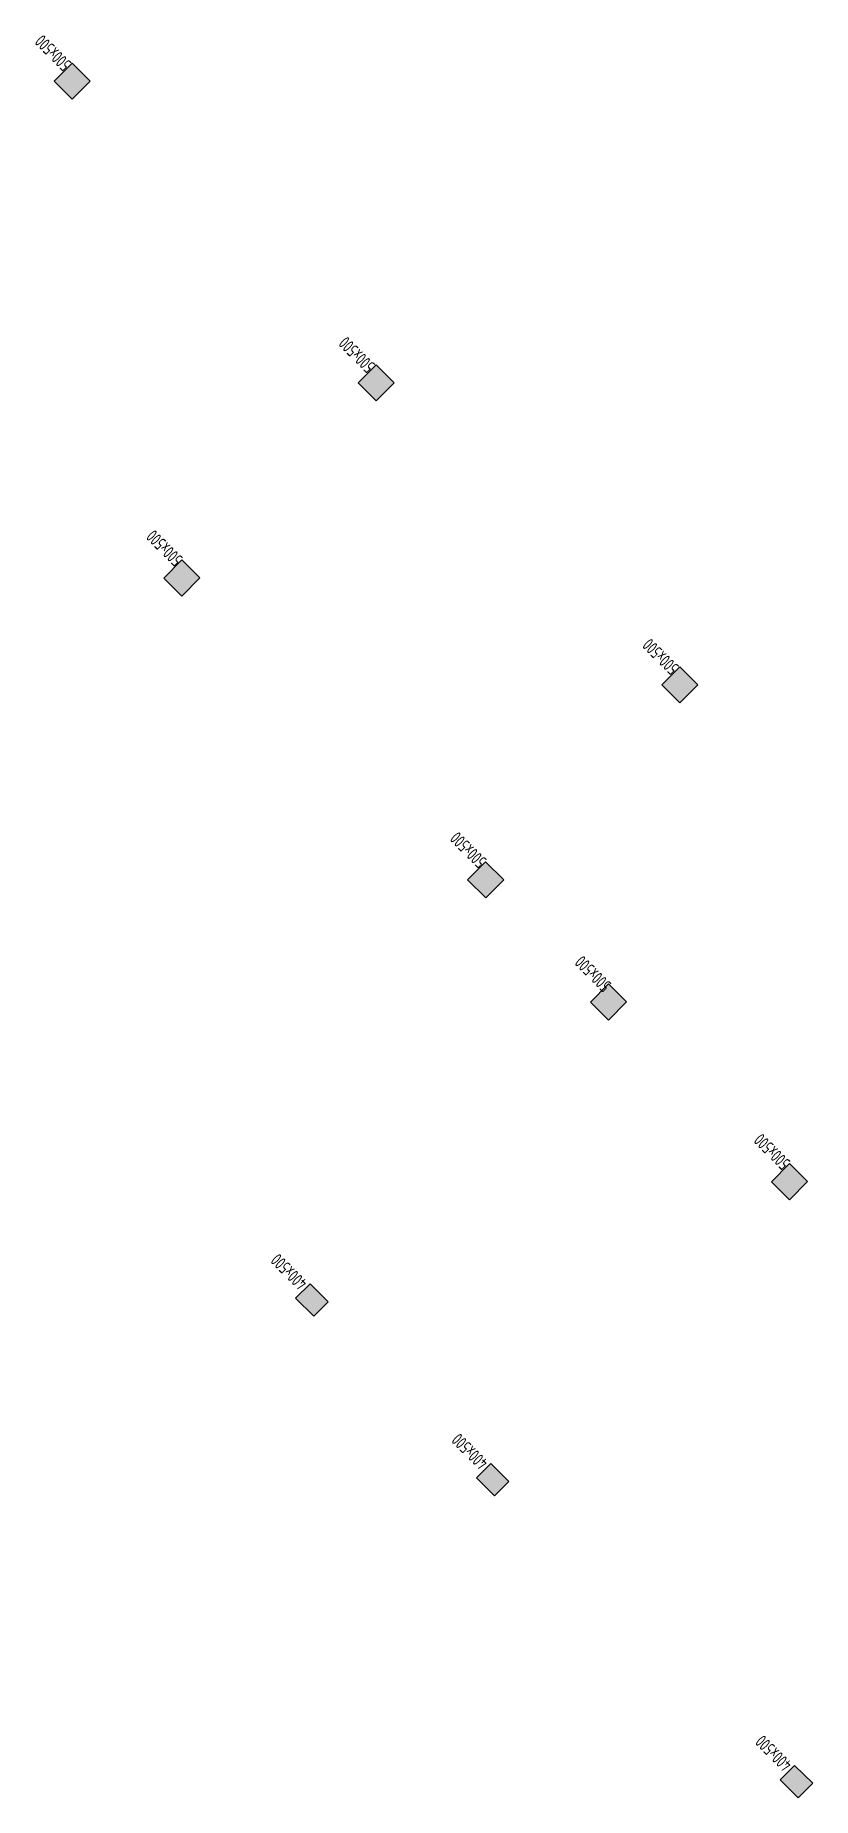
# Model space of a CAD drawing. Extents: x 517653049 to 520131079, y 3499157826 to 3500888201.
# Drawn here: x 518633208 to 518648450, y 3500138002 to 3500172591 of the extents above; entities that cross this region are included whole.
import ezdxf

# ---------------------------------------------------------------- set-up
doc = ezdxf.new("R2010")
doc.units = 0
doc.header["$LTSCALE"] = 500
doc.layers.get('0').update_dxf_attribs({"linetype": 'CONTINUOUS'})
doc.layers.add('C-XREF-SLCT', color=7, linetype='CONTINUOUS', plot=False)
doc.layers.add('S_COLU', color=2, linetype='CONTINUOUS')
doc.layers.add('S_COLU_HACH', color=15, linetype='CONTINUOUS')
doc.layers.add('尺寸标注-柱', color=3, linetype='CONTINUOUS', lineweight=18, plot=False)
doc.styles.add('Acs', font='Stfangso_0.ttf', dxfattribs={"width": 0.7})
doc.styles.add('样式 1', font='yjkeng.shx', dxfattribs={"width": 0.7, "bigfont": 'yjkchn.shx'})
doc.styles.add('样式 1_yjk_yjk_yjk', font='yjkeng.shx', dxfattribs={"width": 0.7, "bigfont": 'yjkchn.shx'})

msp = doc.modelspace()

# ---------------------------------------------------------------- texts
at = {"layer": '尺寸标注-柱', "linetype": 'Continuous', "width": 0.7}
for s, style, p in [('500x500', '样式 1_yjk_yjk_yjk', (518633932, 3500172045)), ('500x500', '样式 1_yjk_yjk_yjk', (518639888, 3500166122)), ('500x500', '样式 1_yjk_yjk_yjk', (518636116, 3500162329)), ('500x500', '样式 1_yjk_yjk_yjk', (518645844, 3500160199)), ('500x500', '样式 1_yjk_yjk_yjk', (518642072, 3500156405)), ('500x500', '样式 1_yjk_yjk_yjk', (518644518, 3500153973)), ('500x500', '样式 1_yjk_yjk_yjk', (518648028, 3500150482)), ('400x500', '样式 1', (518638559, 3500148122)), ('400x500', '样式 1', (518642105, 3500144596)), ('400x500', '样式 1', (518648060, 3500138673))]:
    msp.add_text(s, height=250, rotation=135.1573, dxfattribs=dict(at, style=style)).set_placement(p)

# ---------------------------------------------------------------- blocks, each defined once
blk = doc.blocks.new('AcsAcadShareArea')
for points in [[(0, 0), (118900, 0), (118900, 85000), (0, 85000)], [(0, 0), (6892.9, 0), (6892.9, 2699.2), (0, 2699.2)], [(6892.9, 0), (28409.4, 0), (28409.4, 2708.4), (6892.9, 2708.4)], [(0, 733), (0, 733), (0, 0), (0, 0)]]:
    blk.add_lwpolyline(points, close=True)
at = {"insert": (596.8, 1991.4), "char_height": 1000, "width": 6073.9, "attachment_point": 1, "style": 'Acs'}
blk.add_mtext('唯一编号：', dxfattribs=at)
at = {"style": 'Acs', "width": 0.8}
blk.add_attdef('唯一编号', (7537.4, 860.8), '', height=1000, dxfattribs=at)

# ---------------------------------------------------------------- hatches: boundary and pattern name
at = {"layer": 'S_COLU_HACH'}
h = msp.add_hatch(color=256, dxfattribs=at)
h.dxf.hatch_style = 1
h.paths.add_polyline_path([(518633934, 3500171338), (518633580, 3500171691), (518633932, 3500172045), (518634287, 3500171693)])
h = msp.add_hatch(color=256, dxfattribs=at)
h.dxf.hatch_style = 1
h.paths.add_polyline_path([(518639890, 3500165415), (518639536, 3500165768), (518639888, 3500166122), (518640243, 3500165770)])
h = msp.add_hatch(color=256, dxfattribs=at)
h.dxf.hatch_style = 1
h.paths.add_polyline_path([(518636082, 3500161586), (518635728, 3500161939), (518636081, 3500162293), (518636435, 3500161941)])
h = msp.add_hatch(color=256, dxfattribs=at)
h.dxf.hatch_style = 1
h.paths.add_polyline_path([(518645846, 3500159492), (518645492, 3500159844), (518645844, 3500160199), (518646199, 3500159846)])
h = msp.add_hatch(color=256, dxfattribs=at)
h.dxf.hatch_style = 1
h.paths.add_polyline_path([(518642038, 3500155663), (518641684, 3500156015), (518642037, 3500156370), (518642391, 3500156017)])
h = msp.add_hatch(color=256, dxfattribs=at)
h.dxf.hatch_style = 1
h.paths.add_polyline_path([(518644449, 3500153265), (518644095, 3500153618), (518644447, 3500153972), (518644802, 3500153620)])
h = msp.add_hatch(color=256, dxfattribs=at)
h.dxf.hatch_style = 1
h.paths.add_polyline_path([(518647994, 3500149739), (518647640, 3500150092), (518647993, 3500150447), (518648347, 3500150094)])
h = msp.add_hatch(color=256, dxfattribs=at)
h.dxf.hatch_style = 1
h.paths.add_polyline_path([(518638667, 3500147451), (518638312, 3500147804), (518638594, 3500148087), (518638949, 3500147735)])
h = msp.add_hatch(color=256, dxfattribs=at)
h.dxf.hatch_style = 1
h.paths.add_polyline_path([(518642212, 3500143925), (518641858, 3500144278), (518642140, 3500144561), (518642494, 3500144209)])
h = msp.add_hatch(color=256, dxfattribs=at)
h.dxf.hatch_style = 1
h.paths.add_polyline_path([(518648168, 3500138002), (518647814, 3500138354), (518648096, 3500138638), (518648450, 3500138286)])

# ---------------------------------------------------------------- linework, layer by layer
at = {"layer": 'S_COLU'}
for points in [[(518633934, 3500171338), (518633580, 3500171691), (518633932, 3500172045), (518634287, 3500171693)], [(518639890, 3500165415), (518639536, 3500165768), (518639888, 3500166122), (518640243, 3500165770)], [(518636082, 3500161586), (518635728, 3500161939), (518636081, 3500162293), (518636435, 3500161941)], [(518645846, 3500159492), (518645492, 3500159844), (518645844, 3500160199), (518646199, 3500159846)], [(518642038, 3500155663), (518641684, 3500156015), (518642037, 3500156370), (518642391, 3500156017)], [(518644449, 3500153265), (518644095, 3500153618), (518644447, 3500153972), (518644802, 3500153620)], [(518647994, 3500149739), (518647640, 3500150092), (518647993, 3500150447), (518648347, 3500150094)], [(518638667, 3500147451), (518638312, 3500147804), (518638594, 3500148087), (518638949, 3500147735)], [(518642212, 3500143925), (518641858, 3500144278), (518642140, 3500144561), (518642494, 3500144209)], [(518648168, 3500138002), (518647814, 3500138354), (518648096, 3500138638), (518648450, 3500138286)]]:
    msp.add_lwpolyline(points, close=True, dxfattribs=at)

# ---------------------------------------------------------------- block references
at = {"layer": 'C-XREF-SLCT', "xscale": 20, "yscale": 20, "zscale": 20}
msp.add_blockref('AcsAcadShareArea', (517753079, 3499188201), dxfattribs=at).add_auto_attribs({'唯一编号': 'colu'})

msp.set_redraw_order([(e.dxf.handle, doc.entitydb.next_handle()) for e in msp.query("TEXT MTEXT ATTDEF DIMENSION ARC_DIMENSION")])  # texts and dimensions are drawn at this point

doc.saveas('drawing.dxf')
